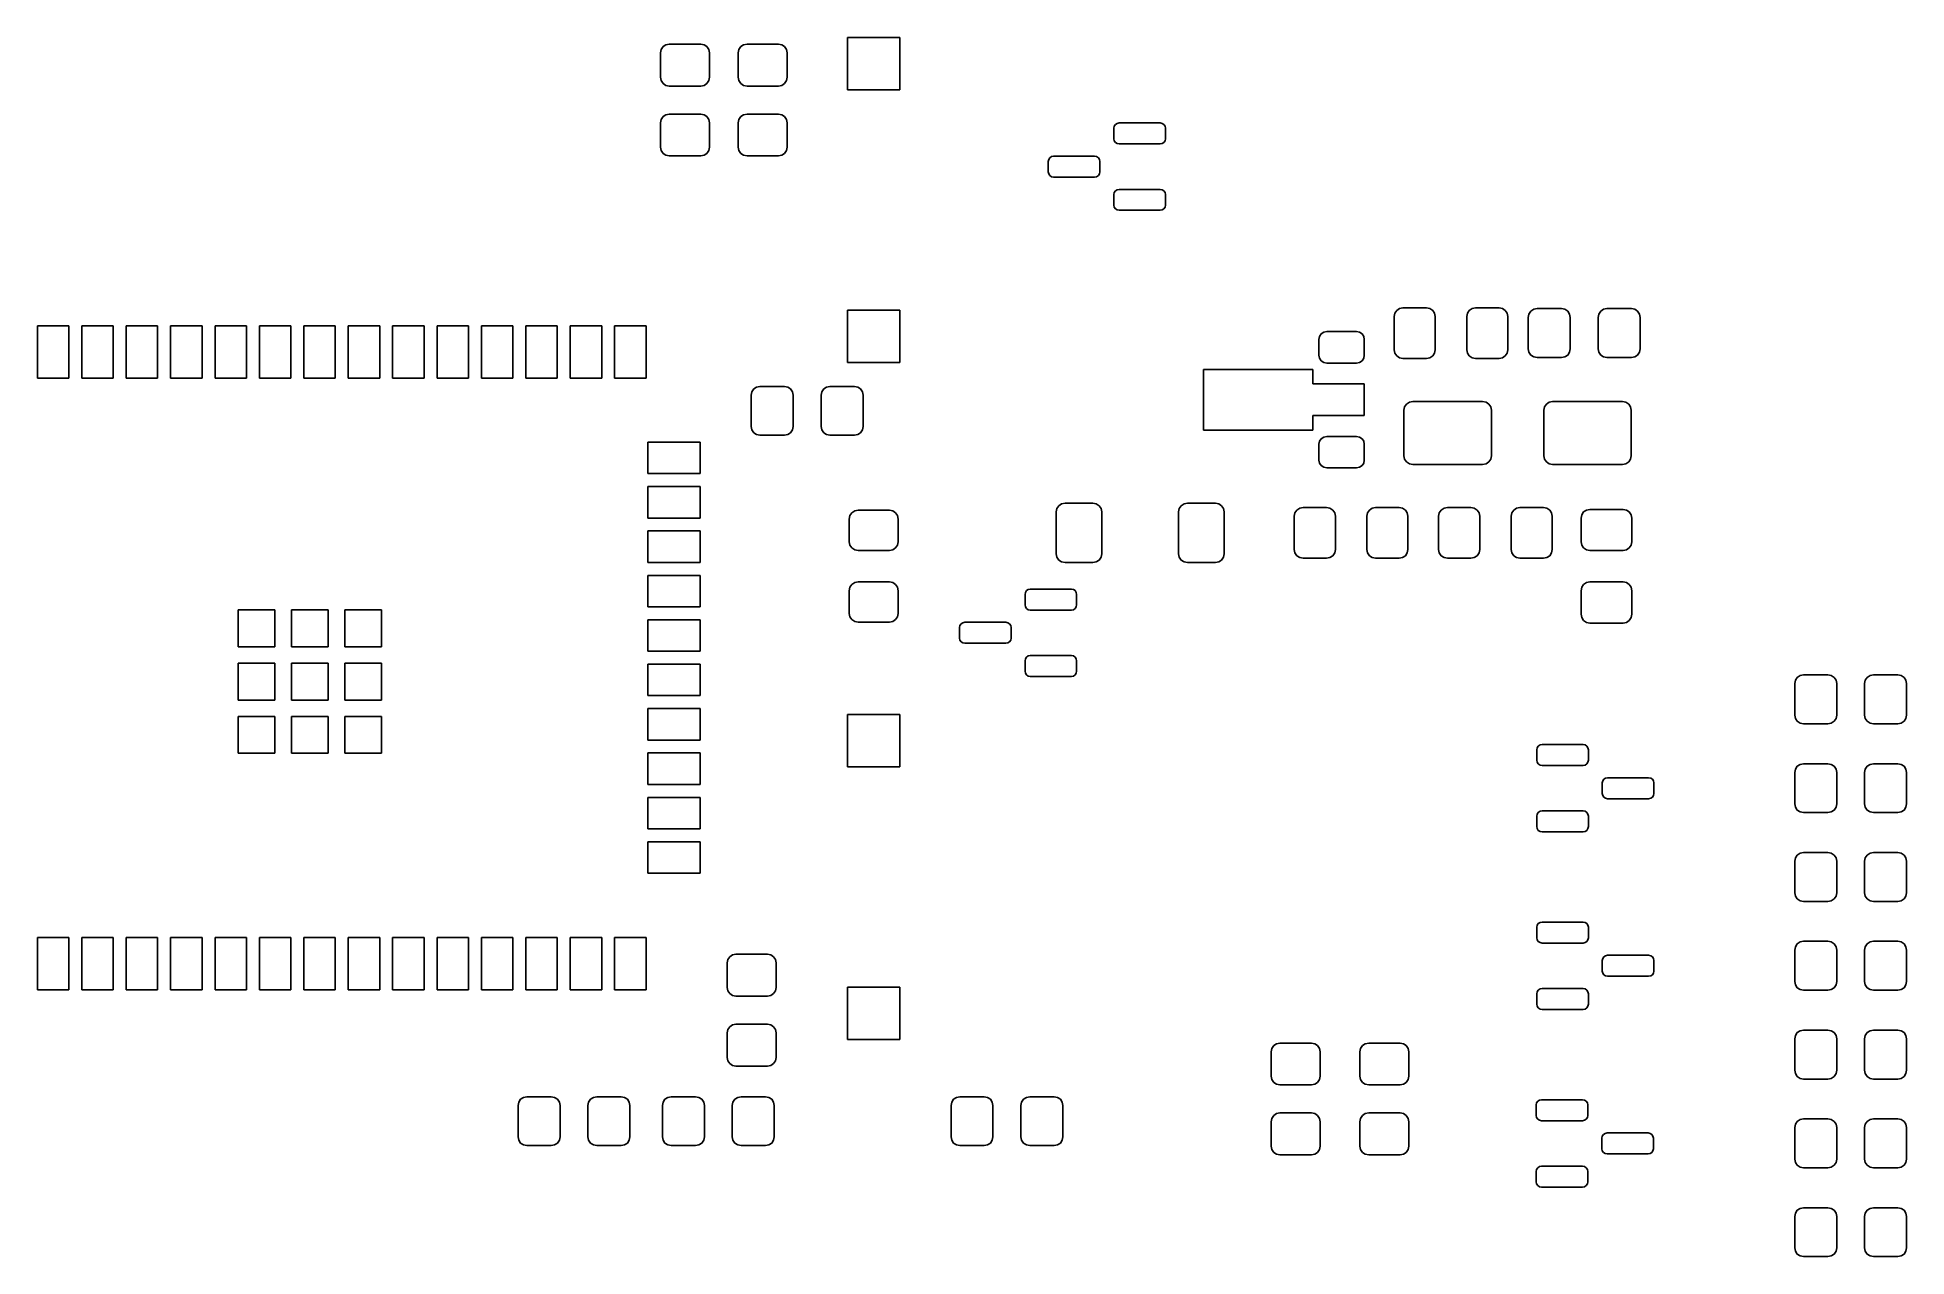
# Model space of a CAD drawing. Extents: x 152.9 to 206.4, y -75.9 to -41.1.
import ezdxf

# ---------------------------------------------------------------- set-up
doc = ezdxf.new("R2010")
doc.units = 0
doc.layers.add('BLACK', color=7, linetype='CONTINUOUS')

msp = doc.modelspace()

# ---------------------------------------------------------------- linework, layer by layer
at = {"layer": 'BLACK', "linetype": 'CONTINUOUS'}
for p, q in [((176.0975, -42.57), (176.0975, -41.07)), ((176.0975, -41.07), (177.5975, -41.07)), ((177.5975, -41.07), (177.5975, -42.57)), ((170.75, -41.5125), (170.76903, -41.416829)), ((170.75, -42.2125), (170.75, -41.5125)), ((170.76903, -41.416829), (170.823223, -41.335723)), ((170.823223, -41.335723), (170.904329, -41.28153)), ((170.904329, -41.28153), (171, -41.2625)), ((171, -41.2625), (171.9, -41.2625)), ((171.9, -41.2625), (171.995671, -41.28153)), ((171.995671, -41.28153), (172.076777, -41.335723)), ((172.076777, -41.335723), (172.13097, -41.416829)), ((172.13097, -41.416829), (172.15, -41.5125)), ((172.15, -41.5125), (172.15, -42.2125)), ((172.9725, -41.5125), (172.99153, -41.416829)), ((172.9725, -42.2125), (172.9725, -41.5125)), ((172.99153, -41.416829), (173.045723, -41.335723)), ((173.045723, -41.335723), (173.126829, -41.28153)), ((173.126829, -41.28153), (173.2225, -41.2625)), ((173.2225, -41.2625), (174.1225, -41.2625)), ((174.1225, -41.2625), (174.218171, -41.28153)), ((174.218171, -41.28153), (174.299277, -41.335723)), ((174.299277, -41.335723), (174.35347, -41.416829)), ((174.35347, -41.416829), (174.3725, -41.5125)), ((174.3725, -41.5125), (174.3725, -42.2125)), ((170.76903, -42.308171), (170.75, -42.2125)), ((172.15, -42.2125), (172.13097, -42.308171)), ((172.99153, -42.308171), (172.9725, -42.2125)), ((174.3725, -42.2125), (174.35347, -42.308171)), ((170.823223, -42.389277), (170.76903, -42.308171)), ((170.904329, -42.44347), (170.823223, -42.389277)), ((171, -42.4625), (170.904329, -42.44347)), ((171.9, -42.4625), (171, -42.4625)), ((171.995671, -42.44347), (171.9, -42.4625)), ((172.076777, -42.389277), (171.995671, -42.44347)), ((172.13097, -42.308171), (172.076777, -42.389277)), ((173.045723, -42.389277), (172.99153, -42.308171)), ((173.126829, -42.44347), (173.045723, -42.389277)), ((173.2225, -42.4625), (173.126829, -42.44347)), ((174.1225, -42.4625), (173.2225, -42.4625)), ((174.218171, -42.44347), (174.1225, -42.4625)), ((174.299277, -42.389277), (174.218171, -42.44347)), ((174.35347, -42.308171), (174.299277, -42.389277)), ((177.5975, -42.57), (176.0975, -42.57)), ((170.823223, -43.335723), (170.904329, -43.28153)), ((170.904329, -43.28153), (171, -43.2625)), ((171, -43.2625), (171.9, -43.2625)), ((171.9, -43.2625), (171.995671, -43.28153)), ((171.995671, -43.28153), (172.076777, -43.335723)), ((173.045723, -43.335723), (173.126829, -43.28153)), ((173.126829, -43.28153), (173.2225, -43.2625)), ((173.2225, -43.2625), (174.1225, -43.2625)), ((174.1225, -43.2625), (174.218171, -43.28153)), ((174.218171, -43.28153), (174.299277, -43.335723)), ((170.75, -43.5125), (170.76903, -43.416829)), ((170.75, -44.2125), (170.75, -43.5125)), ((170.76903, -43.416829), (170.823223, -43.335723)), ((172.076777, -43.335723), (172.13097, -43.416829)), ((172.13097, -43.416829), (172.15, -43.5125)), ((172.15, -43.5125), (172.15, -44.2125)), ((172.9725, -43.5125), (172.99153, -43.416829)), ((172.9725, -44.2125), (172.9725, -43.5125)), ((172.99153, -43.416829), (173.045723, -43.335723)), ((174.299277, -43.335723), (174.35347, -43.416829)), ((174.35347, -43.416829), (174.3725, -43.5125)), ((174.3725, -43.5125), (174.3725, -44.2125)), ((183.715, -43.6675), (183.726418, -43.610097)), ((183.715, -43.9675), (183.715, -43.6675)), ((183.726418, -43.610097), (183.758934, -43.561434)), ((183.758934, -43.561434), (183.807597, -43.528918)), ((183.807597, -43.528918), (183.865, -43.5175)), ((183.865, -43.5175), (185.04, -43.5175)), ((185.04, -43.5175), (185.097403, -43.528918)), ((185.097403, -43.528918), (185.146066, -43.561434)), ((185.146066, -43.561434), (185.178582, -43.610097)), ((185.178582, -43.610097), (185.19, -43.6675)), ((185.19, -43.6675), (185.19, -43.9675)), ((170.76903, -44.308171), (170.75, -44.2125)), ((170.823223, -44.389277), (170.76903, -44.308171)), ((172.13097, -44.308171), (172.076777, -44.389277)), ((172.15, -44.2125), (172.13097, -44.308171)), ((172.99153, -44.308171), (172.9725, -44.2125)), ((173.045723, -44.389277), (172.99153, -44.308171)), ((174.35347, -44.308171), (174.299277, -44.389277)), ((174.3725, -44.2125), (174.35347, -44.308171)), ((183.726418, -44.024903), (183.715, -43.9675)), ((183.758934, -44.073566), (183.726418, -44.024903)), ((183.807597, -44.106082), (183.758934, -44.073566)), ((183.865, -44.1175), (183.807597, -44.106082)), ((185.04, -44.1175), (183.865, -44.1175)), ((185.097403, -44.106082), (185.04, -44.1175)), ((185.146066, -44.073566), (185.097403, -44.106082)), ((185.178582, -44.024903), (185.146066, -44.073566)), ((185.19, -43.9675), (185.178582, -44.024903)), ((170.904329, -44.44347), (170.823223, -44.389277)), ((171, -44.4625), (170.904329, -44.44347)), ((171.9, -44.4625), (171, -44.4625)), ((171.995671, -44.44347), (171.9, -44.4625)), ((172.076777, -44.389277), (171.995671, -44.44347)), ((173.126829, -44.44347), (173.045723, -44.389277)), ((173.2225, -44.4625), (173.126829, -44.44347)), ((174.1225, -44.4625), (173.2225, -44.4625)), ((174.218171, -44.44347), (174.1225, -44.4625)), ((174.299277, -44.389277), (174.218171, -44.44347)), ((181.84, -44.6175), (181.851418, -44.560097)), ((181.84, -44.9175), (181.84, -44.6175)), ((181.851418, -44.560097), (181.883934, -44.511434)), ((181.883934, -44.511434), (181.932597, -44.478918)), ((181.932597, -44.478918), (181.99, -44.4675)), ((181.99, -44.4675), (183.165, -44.4675)), ((183.165, -44.4675), (183.222403, -44.478918)), ((183.222403, -44.478918), (183.271066, -44.511434)), ((183.271066, -44.511434), (183.303582, -44.560097)), ((183.303582, -44.560097), (183.315, -44.6175)), ((183.315, -44.6175), (183.315, -44.9175)), ((181.851418, -44.974903), (181.84, -44.9175)), ((181.883934, -45.023566), (181.851418, -44.974903)), ((181.932597, -45.056082), (181.883934, -45.023566)), ((181.99, -45.0675), (181.932597, -45.056082)), ((183.165, -45.0675), (181.99, -45.0675)), ((183.222403, -45.056082), (183.165, -45.0675)), ((183.271066, -45.023566), (183.222403, -45.056082)), ((183.303582, -44.974903), (183.271066, -45.023566)), ((183.315, -44.9175), (183.303582, -44.974903)), ((183.758934, -45.461434), (183.807597, -45.428918)), ((183.807597, -45.428918), (183.865, -45.4175)), ((183.865, -45.4175), (185.04, -45.4175)), ((185.04, -45.4175), (185.097403, -45.428918)), ((185.097403, -45.428918), (185.146066, -45.461434)), ((183.715, -45.5675), (183.726418, -45.510097)), ((183.715, -45.8675), (183.715, -45.5675)), ((183.726418, -45.924903), (183.715, -45.8675)), ((183.726418, -45.510097), (183.758934, -45.461434)), ((183.758934, -45.973566), (183.726418, -45.924903)), ((183.807597, -46.006082), (183.758934, -45.973566)), ((185.146066, -45.973566), (185.097403, -46.006082)), ((185.146066, -45.461434), (185.178582, -45.510097)), ((185.178582, -45.924903), (185.146066, -45.973566)), ((185.178582, -45.510097), (185.19, -45.5675)), ((185.19, -45.8675), (185.178582, -45.924903)), ((185.19, -45.5675), (185.19, -45.8675)), ((183.865, -46.0175), (183.807597, -46.006082)), ((185.04, -46.0175), (183.865, -46.0175)), ((185.097403, -46.006082), (185.04, -46.0175)), ((176.0975, -50.37), (176.0975, -48.87)), ((176.0975, -48.87), (177.5975, -48.87)), ((177.5975, -48.87), (177.5975, -50.37)), ((191.7325, -49.055), (191.75153, -48.959329)), ((191.7325, -50.005), (191.7325, -49.055)), ((191.75153, -48.959329), (191.805723, -48.878223)), ((191.805723, -48.878223), (191.886829, -48.82403)), ((191.886829, -48.82403), (191.9825, -48.805)), ((191.9825, -48.805), (192.6575, -48.805)), ((192.6575, -48.805), (192.753171, -48.82403)), ((192.753171, -48.82403), (192.834277, -48.878223)), ((192.834277, -48.878223), (192.88847, -48.959329)), ((192.88847, -48.959329), (192.9075, -49.055)), ((192.9075, -49.055), (192.9075, -50.005)), ((193.8075, -49.055), (193.82653, -48.959329)), ((193.8075, -50.005), (193.8075, -49.055)), ((193.82653, -48.959329), (193.880723, -48.878223)), ((193.880723, -48.878223), (193.961829, -48.82403)), ((193.961829, -48.82403), (194.0575, -48.805)), ((194.0575, -48.805), (194.7325, -48.805)), ((194.7325, -48.805), (194.828171, -48.82403)), ((194.828171, -48.82403), (194.909277, -48.878223)), ((194.909277, -48.878223), (194.96347, -48.959329)), ((194.96347, -48.959329), (194.9825, -49.055)), ((194.9825, -49.055), (194.9825, -50.005)), ((195.5675, -49.08), (195.58653, -48.984329)), ((195.5675, -49.98), (195.5675, -49.08)), ((195.58653, -48.984329), (195.640723, -48.903223)), ((195.640723, -48.903223), (195.721829, -48.84903)), ((195.721829, -48.84903), (195.8175, -48.83)), ((195.8175, -48.83), (196.5175, -48.83)), ((196.5175, -48.83), (196.613171, -48.84903)), ((196.613171, -48.84903), (196.694277, -48.903223)), ((196.694277, -48.903223), (196.74847, -48.984329)), ((196.74847, -48.984329), (196.7675, -49.08)), ((196.7675, -49.08), (196.7675, -49.98)), ((197.5675, -49.08), (197.58653, -48.984329)), ((197.5675, -49.98), (197.5675, -49.08)), ((197.58653, -48.984329), (197.640723, -48.903223)), ((197.640723, -48.903223), (197.721829, -48.84903)), ((197.721829, -48.84903), (197.8175, -48.83)), ((197.8175, -48.83), (198.5175, -48.83)), ((198.5175, -48.83), (198.613171, -48.84903)), ((198.613171, -48.84903), (198.694277, -48.903223)), ((198.694277, -48.903223), (198.74847, -48.984329)), ((198.74847, -48.984329), (198.7675, -49.08)), ((198.7675, -49.08), (198.7675, -49.98)), ((152.9275, -50.82), (152.9275, -49.32)), ((152.9275, -49.32), (153.8275, -49.32)), ((153.8275, -49.32), (153.8275, -50.82)), ((154.1975, -50.82), (154.1975, -49.32)), ((154.1975, -49.32), (155.0975, -49.32)), ((155.0975, -49.32), (155.0975, -50.82)), ((155.4675, -50.82), (155.4675, -49.32)), ((155.4675, -49.32), (156.3675, -49.32)), ((156.3675, -49.32), (156.3675, -50.82)), ((156.7375, -50.82), (156.7375, -49.32)), ((156.7375, -49.32), (157.6375, -49.32)), ((157.6375, -49.32), (157.6375, -50.82)), ((158.0075, -50.82), (158.0075, -49.32)), ((158.0075, -49.32), (158.9075, -49.32)), ((158.9075, -49.32), (158.9075, -50.82)), ((159.2775, -50.82), (159.2775, -49.32)), ((159.2775, -49.32), (160.1775, -49.32)), ((160.1775, -49.32), (160.1775, -50.82)), ((160.5475, -50.82), (160.5475, -49.32)), ((160.5475, -49.32), (161.4475, -49.32)), ((161.4475, -49.32), (161.4475, -50.82)), ((161.8175, -50.82), (161.8175, -49.32)), ((161.8175, -49.32), (162.7175, -49.32)), ((162.7175, -49.32), (162.7175, -50.82)), ((163.0875, -50.82), (163.0875, -49.32)), ((163.0875, -49.32), (163.9875, -49.32)), ((163.9875, -49.32), (163.9875, -50.82)), ((164.3575, -50.82), (164.3575, -49.32)), ((164.3575, -49.32), (165.2575, -49.32)), ((165.2575, -49.32), (165.2575, -50.82)), ((165.6275, -50.82), (165.6275, -49.32)), ((165.6275, -49.32), (166.5275, -49.32)), ((166.5275, -49.32), (166.5275, -50.82)), ((166.8975, -50.82), (166.8975, -49.32)), ((166.8975, -49.32), (167.7975, -49.32)), ((167.7975, -49.32), (167.7975, -50.82)), ((168.1675, -50.82), (168.1675, -49.32)), ((168.1675, -49.32), (169.0675, -49.32)), ((169.0675, -49.32), (169.0675, -50.82)), ((169.4375, -50.82), (169.4375, -49.32)), ((169.4375, -49.32), (170.3375, -49.32)), ((170.3375, -49.32), (170.3375, -50.82)), ((189.5775, -49.71), (189.594627, -49.623896)), ((189.5775, -50.16), (189.5775, -49.71)), ((189.594627, -49.623896), (189.643401, -49.550901)), ((189.643401, -49.550901), (189.716396, -49.502127)), ((189.716396, -49.502127), (189.8025, -49.485)), ((189.8025, -49.485), (190.6525, -49.485)), ((190.6525, -49.485), (190.738604, -49.502127)), ((190.738604, -49.502127), (190.811599, -49.550901)), ((190.811599, -49.550901), (190.860373, -49.623896)), ((190.860373, -49.623896), (190.8775, -49.71)), ((190.8775, -49.71), (190.8775, -50.16)), ((189.594627, -50.246104), (189.5775, -50.16)), ((189.643401, -50.319099), (189.594627, -50.246104)), ((190.860373, -50.246104), (190.811599, -50.319099)), ((190.8775, -50.16), (190.860373, -50.246104)), ((191.75153, -50.100671), (191.7325, -50.005)), ((191.805723, -50.181777), (191.75153, -50.100671)), ((191.886829, -50.23597), (191.805723, -50.181777)), ((191.9825, -50.255), (191.886829, -50.23597)), ((192.753171, -50.23597), (192.6575, -50.255)), ((192.834277, -50.181777), (192.753171, -50.23597)), ((192.88847, -50.100671), (192.834277, -50.181777)), ((192.9075, -50.005), (192.88847, -50.100671)), ((193.82653, -50.100671), (193.8075, -50.005)), ((193.880723, -50.181777), (193.82653, -50.100671)), ((193.961829, -50.23597), (193.880723, -50.181777)), ((194.0575, -50.255), (193.961829, -50.23597)), ((194.828171, -50.23597), (194.7325, -50.255)), ((194.909277, -50.181777), (194.828171, -50.23597)), ((194.96347, -50.100671), (194.909277, -50.181777)), ((194.9825, -50.005), (194.96347, -50.100671)), ((195.58653, -50.075671), (195.5675, -49.98)), ((195.640723, -50.156777), (195.58653, -50.075671)), ((195.721829, -50.21097), (195.640723, -50.156777)), ((195.8175, -50.23), (195.721829, -50.21097)), ((196.5175, -50.23), (195.8175, -50.23)), ((196.613171, -50.21097), (196.5175, -50.23)), ((196.694277, -50.156777), (196.613171, -50.21097)), ((196.74847, -50.075671), (196.694277, -50.156777)), ((196.7675, -49.98), (196.74847, -50.075671)), ((197.58653, -50.075671), (197.5675, -49.98)), ((197.640723, -50.156777), (197.58653, -50.075671)), ((197.721829, -50.21097), (197.640723, -50.156777)), ((197.8175, -50.23), (197.721829, -50.21097)), ((198.5175, -50.23), (197.8175, -50.23)), ((198.613171, -50.21097), (198.5175, -50.23)), ((198.694277, -50.156777), (198.613171, -50.21097)), ((198.74847, -50.075671), (198.694277, -50.156777)), ((198.7675, -49.98), (198.74847, -50.075671)), ((177.5975, -50.37), (176.0975, -50.37)), ((186.2775, -52.3015), (186.2775, -50.5685)), ((186.2775, -50.5685), (189.4025, -50.5685)), ((189.4025, -50.5685), (189.4025, -50.985)), ((189.716396, -50.367873), (189.643401, -50.319099)), ((189.8025, -50.385), (189.716396, -50.367873)), ((190.6525, -50.385), (189.8025, -50.385)), ((190.738604, -50.367873), (190.6525, -50.385)), ((190.811599, -50.319099), (190.738604, -50.367873)), ((192.6575, -50.255), (191.9825, -50.255)), ((194.7325, -50.255), (194.0575, -50.255)), ((153.8275, -50.82), (152.9275, -50.82)), ((155.0975, -50.82), (154.1975, -50.82)), ((156.3675, -50.82), (155.4675, -50.82)), ((157.6375, -50.82), (156.7375, -50.82)), ((158.9075, -50.82), (158.0075, -50.82)), ((160.1775, -50.82), (159.2775, -50.82)), ((161.4475, -50.82), (160.5475, -50.82)), ((162.7175, -50.82), (161.8175, -50.82)), ((163.9875, -50.82), (163.0875, -50.82)), ((165.2575, -50.82), (164.3575, -50.82)), ((166.5275, -50.82), (165.6275, -50.82)), ((167.7975, -50.82), (166.8975, -50.82)), ((169.0675, -50.82), (168.1675, -50.82)), ((170.3375, -50.82), (169.4375, -50.82)), ((173.3425, -51.3025), (173.36153, -51.206829)), ((173.3425, -52.2025), (173.3425, -51.3025)), ((173.36153, -51.206829), (173.415723, -51.125723)), ((173.415723, -51.125723), (173.496829, -51.07153)), ((173.496829, -51.07153), (173.5925, -51.0525)), ((173.5925, -51.0525), (174.2925, -51.0525)), ((174.2925, -51.0525), (174.388171, -51.07153)), ((174.388171, -51.07153), (174.469277, -51.125723)), ((174.469277, -51.125723), (174.52347, -51.206829)), ((174.52347, -51.206829), (174.5425, -51.3025)), ((174.5425, -51.3025), (174.5425, -52.2025)), ((175.3425, -51.3025), (175.36153, -51.206829)), ((175.3425, -52.2025), (175.3425, -51.3025)), ((175.36153, -51.206829), (175.415723, -51.125723)), ((175.415723, -51.125723), (175.496829, -51.07153)), ((175.496829, -51.07153), (175.5925, -51.0525)), ((175.5925, -51.0525), (176.2925, -51.0525)), ((176.2925, -51.0525), (176.388171, -51.07153)), ((176.388171, -51.07153), (176.469277, -51.125723)), ((176.469277, -51.125723), (176.52347, -51.206829)), ((176.52347, -51.206829), (176.5425, -51.3025)), ((176.5425, -51.3025), (176.5425, -52.2025)), ((189.4025, -50.985), (190.8775, -50.985)), ((190.8775, -50.985), (190.8775, -51.885)), ((192.0125, -51.7375), (192.03153, -51.641829)), ((192.0125, -53.0375), (192.0125, -51.7375)), ((192.03153, -51.641829), (192.085723, -51.560723)), ((192.085723, -51.560723), (192.166829, -51.50653)), ((192.166829, -51.50653), (192.2625, -51.4875)), ((192.2625, -51.4875), (194.2625, -51.4875)), ((194.2625, -51.4875), (194.358171, -51.50653)), ((194.358171, -51.50653), (194.439277, -51.560723)), ((194.439277, -51.560723), (194.49347, -51.641829)), ((194.49347, -51.641829), (194.5125, -51.7375)), ((194.5125, -51.7375), (194.5125, -53.0375)), ((196.0125, -51.7375), (196.03153, -51.641829)), ((196.0125, -53.0375), (196.0125, -51.7375)), ((196.03153, -51.641829), (196.085723, -51.560723)), ((196.085723, -51.560723), (196.166829, -51.50653)), ((196.166829, -51.50653), (196.2625, -51.4875)), ((196.2625, -51.4875), (198.2625, -51.4875)), ((198.2625, -51.4875), (198.358171, -51.50653)), ((198.358171, -51.50653), (198.439277, -51.560723)), ((198.439277, -51.560723), (198.49347, -51.641829)), ((198.49347, -51.641829), (198.5125, -51.7375)), ((198.5125, -51.7375), (198.5125, -53.0375)), ((173.36153, -52.298171), (173.3425, -52.2025)), ((173.415723, -52.379277), (173.36153, -52.298171)), ((173.496829, -52.43347), (173.415723, -52.379277)), ((174.469277, -52.379277), (174.388171, -52.43347)), ((174.52347, -52.298171), (174.469277, -52.379277)), ((174.5425, -52.2025), (174.52347, -52.298171)), ((175.36153, -52.298171), (175.3425, -52.2025)), ((175.415723, -52.379277), (175.36153, -52.298171)), ((175.496829, -52.43347), (175.415723, -52.379277)), ((176.469277, -52.379277), (176.388171, -52.43347)), ((176.52347, -52.298171), (176.469277, -52.379277)), ((176.5425, -52.2025), (176.52347, -52.298171)), ((189.4025, -52.3015), (186.2775, -52.3015)), ((190.8775, -51.885), (189.4025, -51.885)), ((189.4025, -51.885), (189.4025, -52.3015)), ((170.3875, -53.55), (170.3875, -52.65)), ((170.3875, -52.65), (171.8875, -52.65)), ((171.8875, -52.65), (171.8875, -53.55)), ((173.5925, -52.4525), (173.496829, -52.43347)), ((174.2925, -52.4525), (173.5925, -52.4525)), ((174.388171, -52.43347), (174.2925, -52.4525)), ((175.5925, -52.4525), (175.496829, -52.43347)), ((176.2925, -52.4525), (175.5925, -52.4525)), ((176.388171, -52.43347), (176.2925, -52.4525)), ((189.5775, -52.71), (189.594627, -52.623896)), ((189.5775, -53.16), (189.5775, -52.71)), ((189.594627, -52.623896), (189.643401, -52.550901)), ((189.643401, -52.550901), (189.716396, -52.502127)), ((189.716396, -52.502127), (189.8025, -52.485)), ((189.8025, -52.485), (190.6525, -52.485)), ((190.6525, -52.485), (190.738604, -52.502127)), ((190.738604, -52.502127), (190.811599, -52.550901)), ((190.811599, -52.550901), (190.860373, -52.623896)), ((190.860373, -52.623896), (190.8775, -52.71)), ((190.8775, -52.71), (190.8775, -53.16)), ((189.594627, -53.246104), (189.5775, -53.16)), ((189.643401, -53.319099), (189.594627, -53.246104)), ((189.716396, -53.367873), (189.643401, -53.319099)), ((189.8025, -53.385), (189.716396, -53.367873)), ((190.6525, -53.385), (189.8025, -53.385)), ((190.738604, -53.367873), (190.6525, -53.385)), ((190.811599, -53.319099), (190.738604, -53.367873)), ((190.860373, -53.246104), (190.811599, -53.319099)), ((190.8775, -53.16), (190.860373, -53.246104)), ((192.03153, -53.133171), (192.0125, -53.0375)), ((192.085723, -53.214277), (192.03153, -53.133171)), ((192.166829, -53.26847), (192.085723, -53.214277)), ((192.2625, -53.2875), (192.166829, -53.26847)), ((194.2625, -53.2875), (192.2625, -53.2875)), ((194.358171, -53.26847), (194.2625, -53.2875)), ((194.439277, -53.214277), (194.358171, -53.26847)), ((194.49347, -53.133171), (194.439277, -53.214277)), ((194.5125, -53.0375), (194.49347, -53.133171)), ((196.03153, -53.133171), (196.0125, -53.0375)), ((196.085723, -53.214277), (196.03153, -53.133171)), ((196.166829, -53.26847), (196.085723, -53.214277)), ((196.2625, -53.2875), (196.166829, -53.26847)), ((198.2625, -53.2875), (196.2625, -53.2875)), ((198.358171, -53.26847), (198.2625, -53.2875)), ((198.439277, -53.214277), (198.358171, -53.26847)), ((198.49347, -53.133171), (198.439277, -53.214277)), ((198.5125, -53.0375), (198.49347, -53.133171)), ((171.8875, -53.55), (170.3875, -53.55)), ((170.3875, -54.82), (170.3875, -53.92)), ((170.3875, -53.92), (171.8875, -53.92)), ((171.8875, -53.92), (171.8875, -54.82)), ((182.08653, -54.549329), (182.140723, -54.468223)), ((182.140723, -54.468223), (182.221829, -54.41403)), ((182.221829, -54.41403), (182.3175, -54.395)), ((182.3175, -54.395), (183.1175, -54.395)), ((183.1175, -54.395), (183.213171, -54.41403)), ((183.213171, -54.41403), (183.294277, -54.468223)), ((183.294277, -54.468223), (183.34847, -54.549329)), ((185.58653, -54.549329), (185.640723, -54.468223)), ((185.640723, -54.468223), (185.721829, -54.41403)), ((185.721829, -54.41403), (185.8175, -54.395)), ((185.8175, -54.395), (186.6175, -54.395)), ((186.6175, -54.395), (186.713171, -54.41403)), ((186.713171, -54.41403), (186.794277, -54.468223)), ((186.794277, -54.468223), (186.84847, -54.549329)), ((189.029329, -54.53903), (189.125, -54.52)), ((189.125, -54.52), (189.8, -54.52)), ((189.8, -54.52), (189.895671, -54.53903)), ((191.104329, -54.53903), (191.2, -54.52)), ((191.2, -54.52), (191.875, -54.52)), ((191.875, -54.52), (191.970671, -54.53903)), ((193.156829, -54.53903), (193.2525, -54.52)), ((193.2525, -54.52), (193.9275, -54.52)), ((193.9275, -54.52), (194.023171, -54.53903)), ((195.231829, -54.53903), (195.3275, -54.52)), ((195.3275, -54.52), (196.0025, -54.52)), ((196.0025, -54.52), (196.098171, -54.53903)), ((171.8875, -54.82), (170.3875, -54.82)), ((176.1475, -54.8475), (176.16653, -54.751829)), ((176.1475, -55.4975), (176.1475, -54.8475)), ((176.16653, -54.751829), (176.220723, -54.670723)), ((176.220723, -54.670723), (176.301829, -54.61653)), ((176.301829, -54.61653), (176.3975, -54.5975)), ((176.3975, -54.5975), (177.2975, -54.5975)), ((177.2975, -54.5975), (177.393171, -54.61653)), ((177.393171, -54.61653), (177.474277, -54.670723)), ((177.474277, -54.670723), (177.52847, -54.751829)), ((177.52847, -54.751829), (177.5475, -54.8475)), ((177.5475, -54.8475), (177.5475, -55.4975)), ((182.0675, -54.645), (182.08653, -54.549329)), ((182.0675, -55.845), (182.0675, -54.645)), ((183.34847, -54.549329), (183.3675, -54.645)), ((183.3675, -54.645), (183.3675, -55.845)), ((185.5675, -54.645), (185.58653, -54.549329)), ((185.5675, -55.845), (185.5675, -54.645)), ((186.84847, -54.549329), (186.8675, -54.645)), ((186.8675, -54.645), (186.8675, -55.845)), ((188.875, -54.77), (188.89403, -54.674329)), ((188.875, -55.72), (188.875, -54.77)), ((188.89403, -54.674329), (188.948223, -54.593223)), ((188.948223, -54.593223), (189.029329, -54.53903)), ((189.895671, -54.53903), (189.976777, -54.593223)), ((189.976777, -54.593223), (190.03097, -54.674329)), ((190.03097, -54.674329), (190.05, -54.77)), ((190.05, -54.77), (190.05, -55.72)), ((190.95, -54.77), (190.96903, -54.674329)), ((190.95, -55.72), (190.95, -54.77)), ((190.96903, -54.674329), (191.023223, -54.593223)), ((191.023223, -54.593223), (191.104329, -54.53903)), ((191.970671, -54.53903), (192.051777, -54.593223)), ((192.051777, -54.593223), (192.10597, -54.674329)), ((192.10597, -54.674329), (192.125, -54.77)), ((192.125, -54.77), (192.125, -55.72)), ((193.0025, -54.77), (193.02153, -54.674329)), ((193.0025, -55.72), (193.0025, -54.77)), ((193.02153, -54.674329), (193.075723, -54.593223)), ((193.075723, -54.593223), (193.156829, -54.53903)), ((194.023171, -54.53903), (194.104277, -54.593223)), ((194.104277, -54.593223), (194.15847, -54.674329)), ((194.15847, -54.674329), (194.1775, -54.77)), ((194.1775, -54.77), (194.1775, -55.72)), ((195.0775, -54.77), (195.09653, -54.674329)), ((195.0775, -55.72), (195.0775, -54.77)), ((195.09653, -54.674329), (195.150723, -54.593223)), ((195.150723, -54.593223), (195.231829, -54.53903)), ((196.098171, -54.53903), (196.179277, -54.593223)), ((196.179277, -54.593223), (196.23347, -54.674329)), ((196.23347, -54.674329), (196.2525, -54.77)), ((196.2525, -54.77), (196.2525, -55.72)), ((197.0775, -54.8225), (197.09653, -54.726829)), ((197.0775, -55.4975), (197.0775, -54.8225)), ((197.09653, -54.726829), (197.150723, -54.645723)), ((197.150723, -54.645723), (197.231829, -54.59153)), ((197.231829, -54.59153), (197.3275, -54.5725)), ((197.3275, -54.5725), (198.2775, -54.5725)), ((198.2775, -54.5725), (198.373171, -54.59153)), ((198.373171, -54.59153), (198.454277, -54.645723)), ((198.454277, -54.645723), (198.50847, -54.726829)), ((198.50847, -54.726829), (198.5275, -54.8225)), ((198.5275, -54.8225), (198.5275, -55.4975)), ((170.3875, -56.09), (170.3875, -55.19)), ((170.3875, -55.19), (171.8875, -55.19)), ((171.8875, -55.19), (171.8875, -56.09)), ((176.16653, -55.593171), (176.1475, -55.4975)), ((176.220723, -55.674277), (176.16653, -55.593171)), ((177.52847, -55.593171), (177.474277, -55.674277)), ((177.5475, -55.4975), (177.52847, -55.593171)), ((197.09653, -55.593171), (197.0775, -55.4975)), ((197.150723, -55.674277), (197.09653, -55.593171)), ((198.50847, -55.593171), (198.454277, -55.674277)), ((198.5275, -55.4975), (198.50847, -55.593171)), ((171.8875, -56.09), (170.3875, -56.09)), ((176.301829, -55.72847), (176.220723, -55.674277)), ((176.3975, -55.7475), (176.301829, -55.72847)), ((177.2975, -55.7475), (176.3975, -55.7475)), ((177.393171, -55.72847), (177.2975, -55.7475)), ((177.474277, -55.674277), (177.393171, -55.72847)), ((182.08653, -55.940671), (182.0675, -55.845)), ((182.140723, -56.021777), (182.08653, -55.940671)), ((182.221829, -56.07597), (182.140723, -56.021777)), ((182.3175, -56.095), (182.221829, -56.07597)), ((183.1175, -56.095), (182.3175, -56.095)), ((183.213171, -56.07597), (183.1175, -56.095)), ((183.294277, -56.021777), (183.213171, -56.07597)), ((183.34847, -55.940671), (183.294277, -56.021777)), ((183.3675, -55.845), (183.34847, -55.940671)), ((185.58653, -55.940671), (185.5675, -55.845)), ((185.640723, -56.021777), (185.58653, -55.940671)), ((185.721829, -56.07597), (185.640723, -56.021777)), ((185.8175, -56.095), (185.721829, -56.07597)), ((186.6175, -56.095), (185.8175, -56.095)), ((186.713171, -56.07597), (186.6175, -56.095)), ((186.794277, -56.021777), (186.713171, -56.07597)), ((186.84847, -55.940671), (186.794277, -56.021777)), ((186.8675, -55.845), (186.84847, -55.940671)), ((188.89403, -55.815671), (188.875, -55.72)), ((188.948223, -55.896777), (188.89403, -55.815671)), ((189.029329, -55.95097), (188.948223, -55.896777)), ((189.125, -55.97), (189.029329, -55.95097)), ((189.8, -55.97), (189.125, -55.97)), ((189.895671, -55.95097), (189.8, -55.97)), ((189.976777, -55.896777), (189.895671, -55.95097)), ((190.03097, -55.815671), (189.976777, -55.896777)), ((190.05, -55.72), (190.03097, -55.815671)), ((190.96903, -55.815671), (190.95, -55.72)), ((191.023223, -55.896777), (190.96903, -55.815671)), ((191.104329, -55.95097), (191.023223, -55.896777)), ((191.2, -55.97), (191.104329, -55.95097)), ((191.875, -55.97), (191.2, -55.97)), ((191.970671, -55.95097), (191.875, -55.97)), ((192.051777, -55.896777), (191.970671, -55.95097)), ((192.10597, -55.815671), (192.051777, -55.896777)), ((192.125, -55.72), (192.10597, -55.815671)), ((193.02153, -55.815671), (193.0025, -55.72)), ((193.075723, -55.896777), (193.02153, -55.815671)), ((193.156829, -55.95097), (193.075723, -55.896777)), ((193.2525, -55.97), (193.156829, -55.95097)), ((193.9275, -55.97), (193.2525, -55.97)), ((194.023171, -55.95097), (193.9275, -55.97)), ((194.104277, -55.896777), (194.023171, -55.95097)), ((194.15847, -55.815671), (194.104277, -55.896777)), ((194.1775, -55.72), (194.15847, -55.815671)), ((195.09653, -55.815671), (195.0775, -55.72)), ((195.150723, -55.896777), (195.09653, -55.815671)), ((195.231829, -55.95097), (195.150723, -55.896777)), ((195.3275, -55.97), (195.231829, -55.95097)), ((196.0025, -55.97), (195.3275, -55.97)), ((196.098171, -55.95097), (196.0025, -55.97)), ((196.179277, -55.896777), (196.098171, -55.95097)), ((196.23347, -55.815671), (196.179277, -55.896777)), ((196.2525, -55.72), (196.23347, -55.815671)), ((197.231829, -55.72847), (197.150723, -55.674277)), ((197.3275, -55.7475), (197.231829, -55.72847)), ((198.2775, -55.7475), (197.3275, -55.7475)), ((198.373171, -55.72847), (198.2775, -55.7475)), ((198.454277, -55.674277), (198.373171, -55.72847)), ((170.3875, -57.36), (170.3875, -56.46)), ((170.3875, -56.46), (171.8875, -56.46)), ((171.8875, -56.46), (171.8875, -57.36)), ((176.220723, -56.720723), (176.301829, -56.66653)), ((176.301829, -56.66653), (176.3975, -56.6475)), ((176.3975, -56.6475), (177.2975, -56.6475)), ((177.2975, -56.6475), (177.393171, -56.66653)), ((177.393171, -56.66653), (177.474277, -56.720723)), ((197.150723, -56.720723), (197.231829, -56.66653)), ((197.231829, -56.66653), (197.3275, -56.6475)), ((197.3275, -56.6475), (198.2775, -56.6475)), ((198.2775, -56.6475), (198.373171, -56.66653)), ((198.373171, -56.66653), (198.454277, -56.720723)), ((176.1475, -56.8975), (176.16653, -56.801829)), ((176.1475, -57.5475), (176.1475, -56.8975)), ((176.16653, -56.801829), (176.220723, -56.720723)), ((177.474277, -56.720723), (177.52847, -56.801829)), ((177.52847, -56.801829), (177.5475, -56.8975)), ((177.5475, -56.8975), (177.5475, -57.5475)), ((181.175, -57.0025), (181.186418, -56.945097)), ((181.175, -57.3025), (181.175, -57.0025)), ((181.186418, -56.945097), (181.218934, -56.896434)), ((181.218934, -56.896434), (181.267597, -56.863918)), ((181.267597, -56.863918), (181.325, -56.8525)), ((181.325, -56.8525), (182.5, -56.8525)), ((182.5, -56.8525), (182.557403, -56.863918)), ((182.557403, -56.863918), (182.606066, -56.896434)), ((182.606066, -56.896434), (182.638582, -56.945097)), ((182.638582, -56.945097), (182.65, -57.0025)), ((182.65, -57.0025), (182.65, -57.3025)), ((197.0775, -56.8975), (197.09653, -56.801829)), ((197.0775, -57.5725), (197.0775, -56.8975)), ((197.09653, -56.801829), (197.150723, -56.720723)), ((198.454277, -56.720723), (198.50847, -56.801829)), ((198.50847, -56.801829), (198.5275, -56.8975)), ((198.5275, -56.8975), (198.5275, -57.5725)), ((158.6675, -58.5), (158.6675, -57.45)), ((158.6675, -57.45), (159.7175, -57.45)), ((159.7175, -57.45), (159.7175, -58.5)), ((160.1925, -58.5), (160.1925, -57.45)), ((160.1925, -57.45), (161.2425, -57.45)), ((161.2425, -57.45), (161.2425, -58.5)), ((161.7175, -58.5), (161.7175, -57.45)), ((161.7175, -57.45), (162.7675, -57.45)), ((162.7675, -57.45), (162.7675, -58.5)), ((171.8875, -57.36), (170.3875, -57.36)), ((170.3875, -58.63), (170.3875, -57.73)), ((170.3875, -57.73), (171.8875, -57.73)), ((171.8875, -57.73), (171.8875, -58.63)), ((176.16653, -57.643171), (176.1475, -57.5475)), ((176.220723, -57.724277), (176.16653, -57.643171)), ((176.301829, -57.77847), (176.220723, -57.724277)), ((177.474277, -57.724277), (177.393171, -57.77847)), ((177.52847, -57.643171), (177.474277, -57.724277)), ((177.5475, -57.5475), (177.52847, -57.643171)), ((181.186418, -57.359903), (181.175, -57.3025)), ((181.218934, -57.408566), (181.186418, -57.359903)), ((181.267597, -57.441082), (181.218934, -57.408566)), ((181.325, -57.4525), (181.267597, -57.441082)), ((182.5, -57.4525), (181.325, -57.4525)), ((182.557403, -57.441082), (182.5, -57.4525)), ((182.606066, -57.408566), (182.557403, -57.441082)), ((182.638582, -57.359903), (182.606066, -57.408566)), ((182.65, -57.3025), (182.638582, -57.359903)), ((197.09653, -57.668171), (197.0775, -57.5725)), ((197.150723, -57.749277), (197.09653, -57.668171)), ((198.50847, -57.668171), (198.454277, -57.749277)), ((198.5275, -57.5725), (198.50847, -57.668171)), ((176.3975, -57.7975), (176.301829, -57.77847)), ((177.2975, -57.7975), (176.3975, -57.7975)), ((177.393171, -57.77847), (177.2975, -57.7975)), ((179.3, -57.9525), (179.311418, -57.895097)), ((179.3, -58.2525), (179.3, -57.9525)), ((179.311418, -58.309903), (179.3, -58.2525)), ((179.311418, -57.895097), (179.343934, -57.846434)), ((179.343934, -57.846434), (179.392597, -57.813918)), ((179.392597, -57.813918), (179.45, -57.8025)), ((179.45, -57.8025), (180.625, -57.8025)), ((180.625, -57.8025), (180.682403, -57.813918)), ((180.682403, -57.813918), (180.731066, -57.846434)), ((180.731066, -57.846434), (180.763582, -57.895097)), ((180.763582, -57.895097), (180.775, -57.9525)), ((180.775, -58.2525), (180.763582, -58.309903)), ((180.775, -57.9525), (180.775, -58.2525)), ((197.231829, -57.80347), (197.150723, -57.749277)), ((197.3275, -57.8225), (197.231829, -57.80347)), ((198.2775, -57.8225), (197.3275, -57.8225)), ((198.373171, -57.80347), (198.2775, -57.8225)), ((198.454277, -57.749277), (198.373171, -57.80347)), ((159.7175, -58.5), (158.6675, -58.5)), ((161.2425, -58.5), (160.1925, -58.5)), ((162.7675, -58.5), (161.7175, -58.5)), ((171.8875, -58.63), (170.3875, -58.63)), ((179.343934, -58.358566), (179.311418, -58.309903)), ((179.392597, -58.391082), (179.343934, -58.358566)), ((179.45, -58.4025), (179.392597, -58.391082)), ((180.625, -58.4025), (179.45, -58.4025)), ((180.682403, -58.391082), (180.625, -58.4025)), ((180.731066, -58.358566), (180.682403, -58.391082)), ((180.763582, -58.309903), (180.731066, -58.358566)), ((181.186418, -58.845097), (181.218934, -58.796434)), ((181.218934, -58.796434), (181.267597, -58.763918)), ((181.267597, -58.763918), (181.325, -58.7525)), ((181.325, -58.7525), (182.5, -58.7525)), ((182.5, -58.7525), (182.557403, -58.763918)), ((182.557403, -58.763918), (182.606066, -58.796434)), ((182.606066, -58.796434), (182.638582, -58.845097)), ((158.6675, -60.025), (158.6675, -58.975)), ((158.6675, -58.975), (159.7175, -58.975)), ((159.7175, -58.975), (159.7175, -60.025)), ((160.1925, -60.025), (160.1925, -58.975)), ((160.1925, -58.975), (161.2425, -58.975)), ((161.2425, -58.975), (161.2425, -60.025)), ((161.7175, -60.025), (161.7175, -58.975)), ((161.7175, -58.975), (162.7675, -58.975)), ((162.7675, -58.975), (162.7675, -60.025)), ((170.3875, -59.9), (170.3875, -59)), ((170.3875, -59), (171.8875, -59)), ((171.8875, -59), (171.8875, -59.9)), ((181.175, -58.9025), (181.186418, -58.845097)), ((181.175, -59.2025), (181.175, -58.9025)), ((181.186418, -59.259903), (181.175, -59.2025)), ((181.218934, -59.308566), (181.186418, -59.259903)), ((181.267597, -59.341082), (181.218934, -59.308566)), ((182.606066, -59.308566), (182.557403, -59.341082)), ((182.638582, -59.259903), (182.606066, -59.308566)), ((182.638582, -58.845097), (182.65, -58.9025)), ((182.65, -59.2025), (182.638582, -59.259903)), ((182.65, -58.9025), (182.65, -59.2025)), ((203.260723, -59.380723), (203.341829, -59.32653)), ((203.341829, -59.32653), (203.4375, -59.3075)), ((203.4375, -59.3075), (204.1375, -59.3075)), ((204.1375, -59.3075), (204.233171, -59.32653)), ((204.233171, -59.32653), (204.314277, -59.380723)), ((205.260723, -59.380723), (205.341829, -59.32653)), ((205.341829, -59.32653), (205.4375, -59.3075)), ((205.4375, -59.3075), (206.1375, -59.3075)), ((206.1375, -59.3075), (206.233171, -59.32653)), ((206.233171, -59.32653), (206.314277, -59.380723)), ((181.325, -59.3525), (181.267597, -59.341082)), ((182.5, -59.3525), (181.325, -59.3525)), ((182.557403, -59.341082), (182.5, -59.3525)), ((203.1875, -59.5575), (203.20653, -59.461829)), ((203.1875, -60.4575), (203.1875, -59.5575)), ((203.20653, -59.461829), (203.260723, -59.380723)), ((204.314277, -59.380723), (204.36847, -59.461829)), ((204.36847, -59.461829), (204.3875, -59.5575)), ((204.3875, -59.5575), (204.3875, -60.4575)), ((205.1875, -59.5575), (205.20653, -59.461829)), ((205.1875, -60.4575), (205.1875, -59.5575)), ((205.20653, -59.461829), (205.260723, -59.380723)), ((206.314277, -59.380723), (206.36847, -59.461829)), ((206.36847, -59.461829), (206.3875, -59.5575)), ((206.3875, -59.5575), (206.3875, -60.4575)), ((159.7175, -60.025), (158.6675, -60.025)), ((161.2425, -60.025), (160.1925, -60.025)), ((162.7675, -60.025), (161.7175, -60.025)), ((171.8875, -59.9), (170.3875, -59.9)), ((170.3875, -61.17), (170.3875, -60.27)), ((170.3875, -60.27), (171.8875, -60.27)), ((171.8875, -60.27), (171.8875, -61.17)), ((158.6675, -61.55), (158.6675, -60.5)), ((158.6675, -60.5), (159.7175, -60.5)), ((159.7175, -60.5), (159.7175, -61.55)), ((160.1925, -61.55), (160.1925, -60.5)), ((160.1925, -60.5), (161.2425, -60.5)), ((161.2425, -60.5), (161.2425, -61.55)), ((161.7175, -61.55), (161.7175, -60.5)), ((161.7175, -60.5), (162.7675, -60.5)), ((162.7675, -60.5), (162.7675, -61.55)), ((176.0975, -61.9375), (176.0975, -60.4375)), ((176.0975, -60.4375), (177.5975, -60.4375)), ((177.5975, -60.4375), (177.5975, -61.9375)), ((203.20653, -60.553171), (203.1875, -60.4575)), ((203.260723, -60.634277), (203.20653, -60.553171)), ((203.341829, -60.68847), (203.260723, -60.634277)), ((203.4375, -60.7075), (203.341829, -60.68847)), ((204.1375, -60.7075), (203.4375, -60.7075)), ((204.233171, -60.68847), (204.1375, -60.7075)), ((204.314277, -60.634277), (204.233171, -60.68847)), ((204.36847, -60.553171), (204.314277, -60.634277)), ((204.3875, -60.4575), (204.36847, -60.553171)), ((205.20653, -60.553171), (205.1875, -60.4575)), ((205.260723, -60.634277), (205.20653, -60.553171)), ((205.341829, -60.68847), (205.260723, -60.634277)), ((205.4375, -60.7075), (205.341829, -60.68847)), ((206.1375, -60.7075), (205.4375, -60.7075)), ((206.233171, -60.68847), (206.1375, -60.7075)), ((206.314277, -60.634277), (206.233171, -60.68847)), ((206.36847, -60.553171), (206.314277, -60.634277)), ((206.3875, -60.4575), (206.36847, -60.553171)), ((171.8875, -61.17), (170.3875, -61.17)), ((195.81, -61.4475), (195.821418, -61.390097)), ((195.81, -61.7475), (195.81, -61.4475)), ((195.821418, -61.390097), (195.853934, -61.341434)), ((195.853934, -61.341434), (195.902597, -61.308918)), ((195.902597, -61.308918), (195.96, -61.2975)), ((195.96, -61.2975), (197.135, -61.2975)), ((197.135, -61.2975), (197.192403, -61.308918)), ((197.192403, -61.308918), (197.241066, -61.341434)), ((197.241066, -61.341434), (197.273582, -61.390097)), ((197.273582, -61.390097), (197.285, -61.4475)), ((197.285, -61.4475), (197.285, -61.7475)), ((159.7175, -61.55), (158.6675, -61.55)), ((161.2425, -61.55), (160.1925, -61.55)), ((162.7675, -61.55), (161.7175, -61.55)), ((170.3875, -62.44), (170.3875, -61.54)), ((170.3875, -61.54), (171.8875, -61.54)), ((171.8875, -61.54), (171.8875, -62.44)), ((177.5975, -61.9375), (176.0975, -61.9375)), ((195.821418, -61.804903), (195.81, -61.7475)), ((195.853934, -61.853566), (195.821418, -61.804903)), ((195.902597, -61.886082), (195.853934, -61.853566)), ((195.96, -61.8975), (195.902597, -61.886082)), ((197.135, -61.8975), (195.96, -61.8975)), ((197.192403, -61.886082), (197.135, -61.8975)), ((197.241066, -61.853566), (197.192403, -61.886082)), ((197.273582, -61.804903), (197.241066, -61.853566)), ((197.285, -61.7475), (197.273582, -61.804903)), ((203.1875, -62.0975), (203.20653, -62.001829)), ((203.20653, -62.001829), (203.260723, -61.920723)), ((203.260723, -61.920723), (203.341829, -61.86653)), ((203.341829, -61.86653), (203.4375, -61.8475)), ((203.4375, -61.8475), (204.1375, -61.8475)), ((204.1375, -61.8475), (204.233171, -61.86653)), ((204.233171, -61.86653), (204.314277, -61.920723)), ((204.314277, -61.920723), (204.36847, -62.001829)), ((204.36847, -62.001829), (204.3875, -62.0975)), ((205.1875, -62.0975), (205.20653, -62.001829)), ((205.20653, -62.001829), (205.260723, -61.920723)), ((205.260723, -61.920723), (205.341829, -61.86653)), ((205.341829, -61.86653), (205.4375, -61.8475)), ((205.4375, -61.8475), (206.1375, -61.8475)), ((206.1375, -61.8475), (206.233171, -61.86653)), ((206.233171, -61.86653), (206.314277, -61.920723)), ((206.314277, -61.920723), (206.36847, -62.001829)), ((206.36847, -62.001829), (206.3875, -62.0975)), ((171.8875, -62.44), (170.3875, -62.44)), ((197.685, -62.3975), (197.696418, -62.340097)), ((197.685, -62.6975), (197.685, -62.3975)), ((197.696418, -62.340097), (197.728934, -62.291434)), ((197.728934, -62.291434), (197.777597, -62.258918)), ((197.777597, -62.258918), (197.835, -62.2475)), ((197.835, -62.2475), (199.01, -62.2475)), ((199.01, -62.2475), (199.067403, -62.258918)), ((199.067403, -62.258918), (199.116066, -62.291434)), ((199.116066, -62.291434), (199.148582, -62.340097)), ((199.148582, -62.340097), (199.16, -62.3975)), ((199.16, -62.3975), (199.16, -62.6975)), ((203.1875, -62.9975), (203.1875, -62.0975)), ((204.3875, -62.0975), (204.3875, -62.9975)), ((205.1875, -62.9975), (205.1875, -62.0975)), ((206.3875, -62.0975), (206.3875, -62.9975)), ((170.3875, -63.71), (170.3875, -62.81)), ((170.3875, -62.81), (171.8875, -62.81)), ((171.8875, -62.81), (171.8875, -63.71)), ((197.696418, -62.754903), (197.685, -62.6975)), ((197.728934, -62.803566), (197.696418, -62.754903)), ((197.777597, -62.836082), (197.728934, -62.803566)), ((197.835, -62.8475), (197.777597, -62.836082)), ((199.01, -62.8475), (197.835, -62.8475)), ((199.067403, -62.836082), (199.01, -62.8475)), ((199.116066, -62.803566), (199.067403, -62.836082)), ((199.148582, -62.754903), (199.116066, -62.803566)), ((199.16, -62.6975), (199.148582, -62.754903)), ((203.20653, -63.093171), (203.1875, -62.9975)), ((204.3875, -62.9975), (204.36847, -63.093171)), ((205.20653, -63.093171), (205.1875, -62.9975)), ((206.3875, -62.9975), (206.36847, -63.093171)), ((195.81, -63.3475), (195.821418, -63.290097)), ((195.81, -63.6475), (195.81, -63.3475)), ((195.821418, -63.290097), (195.853934, -63.241434)), ((195.853934, -63.241434), (195.902597, -63.208918)), ((195.902597, -63.208918), (195.96, -63.1975)), ((195.96, -63.1975), (197.135, -63.1975)), ((197.135, -63.1975), (197.192403, -63.208918)), ((197.192403, -63.208918), (197.241066, -63.241434)), ((197.241066, -63.241434), (197.273582, -63.290097)), ((197.273582, -63.290097), (197.285, -63.3475)), ((197.285, -63.3475), (197.285, -63.6475)), ((203.260723, -63.174277), (203.20653, -63.093171)), ((203.341829, -63.22847), (203.260723, -63.174277)), ((203.4375, -63.2475), (203.341829, -63.22847)), ((204.1375, -63.2475), (203.4375, -63.2475)), ((204.233171, -63.22847), (204.1375, -63.2475)), ((204.314277, -63.174277), (204.233171, -63.22847)), ((204.36847, -63.093171), (204.314277, -63.174277)), ((205.260723, -63.174277), (205.20653, -63.093171)), ((205.341829, -63.22847), (205.260723, -63.174277)), ((205.4375, -63.2475), (205.341829, -63.22847)), ((206.1375, -63.2475), (205.4375, -63.2475)), ((206.233171, -63.22847), (206.1375, -63.2475)), ((206.314277, -63.174277), (206.233171, -63.22847)), ((206.36847, -63.093171), (206.314277, -63.174277)), ((171.8875, -63.71), (170.3875, -63.71)), ((170.3875, -64.98), (170.3875, -64.08)), ((170.3875, -64.08), (171.8875, -64.08)), ((171.8875, -64.08), (171.8875, -64.98)), ((195.821418, -63.704903), (195.81, -63.6475)), ((195.853934, -63.753566), (195.821418, -63.704903)), ((195.902597, -63.786082), (195.853934, -63.753566)), ((195.96, -63.7975), (195.902597, -63.786082)), ((197.135, -63.7975), (195.96, -63.7975)), ((197.192403, -63.786082), (197.135, -63.7975)), ((197.241066, -63.753566), (197.192403, -63.786082)), ((197.273582, -63.704903), (197.241066, -63.753566)), ((197.285, -63.6475), (197.273582, -63.704903)), ((203.1875, -64.6375), (203.20653, -64.541829)), ((203.1875, -65.5375), (203.1875, -64.6375)), ((203.20653, -64.541829), (203.260723, -64.460723)), ((203.260723, -64.460723), (203.341829, -64.40653)), ((203.341829, -64.40653), (203.4375, -64.3875)), ((203.4375, -64.3875), (204.1375, -64.3875)), ((204.1375, -64.3875), (204.233171, -64.40653)), ((204.233171, -64.40653), (204.314277, -64.460723)), ((204.314277, -64.460723), (204.36847, -64.541829)), ((204.36847, -64.541829), (204.3875, -64.6375)), ((204.3875, -64.6375), (204.3875, -65.5375)), ((205.1875, -64.6375), (205.20653, -64.541829)), ((205.1875, -65.5375), (205.1875, -64.6375)), ((205.20653, -64.541829), (205.260723, -64.460723)), ((205.260723, -64.460723), (205.341829, -64.40653)), ((205.341829, -64.40653), (205.4375, -64.3875)), ((205.4375, -64.3875), (206.1375, -64.3875)), ((206.1375, -64.3875), (206.233171, -64.40653)), ((206.233171, -64.40653), (206.314277, -64.460723)), ((206.314277, -64.460723), (206.36847, -64.541829)), ((206.36847, -64.541829), (206.3875, -64.6375)), ((206.3875, -64.6375), (206.3875, -65.5375)), ((171.8875, -64.98), (170.3875, -64.98)), ((203.20653, -65.633171), (203.1875, -65.5375)), ((203.260723, -65.714277), (203.20653, -65.633171)), ((203.341829, -65.76847), (203.260723, -65.714277)), ((204.314277, -65.714277), (204.233171, -65.76847)), ((204.36847, -65.633171), (204.314277, -65.714277)), ((204.3875, -65.5375), (204.36847, -65.633171)), ((205.20653, -65.633171), (205.1875, -65.5375)), ((205.260723, -65.714277), (205.20653, -65.633171)), ((205.341829, -65.76847), (205.260723, -65.714277)), ((206.314277, -65.714277), (206.233171, -65.76847)), ((206.36847, -65.633171), (206.314277, -65.714277)), ((206.3875, -65.5375), (206.36847, -65.633171)), ((203.4375, -65.7875), (203.341829, -65.76847)), ((204.1375, -65.7875), (203.4375, -65.7875)), ((204.233171, -65.76847), (204.1375, -65.7875)), ((205.4375, -65.7875), (205.341829, -65.76847)), ((206.1375, -65.7875), (205.4375, -65.7875)), ((206.233171, -65.76847), (206.1375, -65.7875)), ((152.9275, -68.32), (152.9275, -66.82)), ((152.9275, -66.82), (153.8275, -66.82)), ((153.8275, -66.82), (153.8275, -68.32)), ((154.1975, -68.32), (154.1975, -66.82)), ((154.1975, -66.82), (155.0975, -66.82)), ((155.0975, -66.82), (155.0975, -68.32)), ((155.4675, -68.32), (155.4675, -66.82)), ((155.4675, -66.82), (156.3675, -66.82)), ((156.3675, -66.82), (156.3675, -68.32)), ((156.7375, -68.32), (156.7375, -66.82)), ((156.7375, -66.82), (157.6375, -66.82)), ((157.6375, -66.82), (157.6375, -68.32)), ((158.0075, -68.32), (158.0075, -66.82)), ((158.0075, -66.82), (158.9075, -66.82)), ((158.9075, -66.82), (158.9075, -68.32)), ((159.2775, -68.32), (159.2775, -66.82)), ((159.2775, -66.82), (160.1775, -66.82)), ((160.1775, -66.82), (160.1775, -68.32)), ((160.5475, -68.32), (160.5475, -66.82)), ((160.5475, -66.82), (161.4475, -66.82)), ((161.4475, -66.82), (161.4475, -68.32)), ((161.8175, -68.32), (161.8175, -66.82)), ((161.8175, -66.82), (162.7175, -66.82)), ((162.7175, -66.82), (162.7175, -68.32)), ((163.0875, -68.32), (163.0875, -66.82)), ((163.0875, -66.82), (163.9875, -66.82)), ((163.9875, -66.82), (163.9875, -68.32)), ((164.3575, -68.32), (164.3575, -66.82)), ((164.3575, -66.82), (165.2575, -66.82)), ((165.2575, -66.82), (165.2575, -68.32)), ((165.6275, -68.32), (165.6275, -66.82)), ((165.6275, -66.82), (166.5275, -66.82)), ((166.5275, -66.82), (166.5275, -68.32)), ((166.8975, -68.32), (166.8975, -66.82)), ((166.8975, -66.82), (167.7975, -66.82)), ((167.7975, -66.82), (167.7975, -68.32)), ((168.1675, -68.32), (168.1675, -66.82)), ((168.1675, -66.82), (169.0675, -66.82)), ((169.0675, -66.82), (169.0675, -68.32)), ((169.4375, -68.32), (169.4375, -66.82)), ((169.4375, -66.82), (170.3375, -66.82)), ((170.3375, -66.82), (170.3375, -68.32)), ((195.81, -66.5275), (195.821418, -66.470097)), ((195.81, -66.8275), (195.81, -66.5275)), ((195.821418, -66.470097), (195.853934, -66.421434)), ((195.853934, -66.421434), (195.902597, -66.388918)), ((195.902597, -66.388918), (195.96, -66.3775)), ((195.96, -66.3775), (197.135, -66.3775)), ((197.135, -66.3775), (197.192403, -66.388918)), ((197.192403, -66.388918), (197.241066, -66.421434)), ((197.241066, -66.421434), (197.273582, -66.470097)), ((197.273582, -66.470097), (197.285, -66.5275)), ((197.285, -66.5275), (197.285, -66.8275)), ((172.728223, -67.370723), (172.809329, -67.31653)), ((172.809329, -67.31653), (172.905, -67.2975)), ((172.905, -67.2975), (173.805, -67.2975)), ((173.805, -67.2975), (173.900671, -67.31653)), ((173.900671, -67.31653), (173.981777, -67.370723)), ((195.821418, -66.884903), (195.81, -66.8275)), ((195.853934, -66.933566), (195.821418, -66.884903)), ((195.902597, -66.966082), (195.853934, -66.933566)), ((195.96, -66.9775), (195.902597, -66.966082)), ((197.135, -66.9775), (195.96, -66.9775)), ((197.192403, -66.966082), (197.135, -66.9775)), ((197.241066, -66.933566), (197.192403, -66.966082)), ((197.273582, -66.884903), (197.241066, -66.933566)), ((197.285, -66.8275), (197.273582, -66.884903)), ((197.728934, -67.371434), (197.777597, -67.338918)), ((197.777597, -67.338918), (197.835, -67.3275)), ((197.835, -67.3275), (199.01, -67.3275)), ((199.01, -67.3275), (199.067403, -67.338918)), ((199.067403, -67.338918), (199.116066, -67.371434)), ((203.1875, -67.1775), (203.20653, -67.081829)), ((203.1875, -68.0775), (203.1875, -67.1775)), ((203.20653, -67.081829), (203.260723, -67.000723)), ((203.260723, -67.000723), (203.341829, -66.94653)), ((203.341829, -66.94653), (203.4375, -66.9275)), ((203.4375, -66.9275), (204.1375, -66.9275)), ((204.1375, -66.9275), (204.233171, -66.94653)), ((204.233171, -66.94653), (204.314277, -67.000723)), ((204.314277, -67.000723), (204.36847, -67.081829)), ((204.36847, -67.081829), (204.3875, -67.1775)), ((204.3875, -67.1775), (204.3875, -68.0775)), ((205.1875, -67.1775), (205.20653, -67.081829)), ((205.1875, -68.0775), (205.1875, -67.1775)), ((205.20653, -67.081829), (205.260723, -67.000723)), ((205.260723, -67.000723), (205.341829, -66.94653)), ((205.341829, -66.94653), (205.4375, -66.9275)), ((205.4375, -66.9275), (206.1375, -66.9275)), ((206.1375, -66.9275), (206.233171, -66.94653)), ((206.233171, -66.94653), (206.314277, -67.000723)), ((206.314277, -67.000723), (206.36847, -67.081829)), ((206.36847, -67.081829), (206.3875, -67.1775)), ((206.3875, -67.1775), (206.3875, -68.0775)), ((172.655, -67.5475), (172.67403, -67.451829)), ((172.655, -68.2475), (172.655, -67.5475)), ((172.67403, -67.451829), (172.728223, -67.370723)), ((173.981777, -67.370723), (174.03597, -67.451829)), ((174.03597, -67.451829), (174.055, -67.5475)), ((174.055, -67.5475), (174.055, -68.2475)), ((197.685, -67.4775), (197.696418, -67.420097)), ((197.685, -67.7775), (197.685, -67.4775)), ((197.696418, -67.834903), (197.685, -67.7775)), ((197.696418, -67.420097), (197.728934, -67.371434)), ((197.728934, -67.883566), (197.696418, -67.834903)), ((197.777597, -67.916082), (197.728934, -67.883566)), ((199.116066, -67.883566), (199.067403, -67.916082)), ((199.116066, -67.371434), (199.148582, -67.420097)), ((199.148582, -67.834903), (199.116066, -67.883566)), ((199.148582, -67.420097), (199.16, -67.4775)), ((199.16, -67.7775), (199.148582, -67.834903)), ((199.16, -67.4775), (199.16, -67.7775)), ((153.8275, -68.32), (152.9275, -68.32)), ((155.0975, -68.32), (154.1975, -68.32)), ((156.3675, -68.32), (155.4675, -68.32)), ((157.6375, -68.32), (156.7375, -68.32)), ((158.9075, -68.32), (158.0075, -68.32)), ((160.1775, -68.32), (159.2775, -68.32)), ((161.4475, -68.32), (160.5475, -68.32)), ((162.7175, -68.32), (161.8175, -68.32)), ((163.9875, -68.32), (163.0875, -68.32)), ((165.2575, -68.32), (164.3575, -68.32)), ((166.5275, -68.32), (165.6275, -68.32)), ((167.7975, -68.32), (166.8975, -68.32)), ((169.0675, -68.32), (168.1675, -68.32)), ((170.3375, -68.32), (169.4375, -68.32)), ((172.67403, -68.343171), (172.655, -68.2475)), ((172.728223, -68.424277), (172.67403, -68.343171)), ((172.809329, -68.47847), (172.728223, -68.424277)), ((173.981777, -68.424277), (173.900671, -68.47847)), ((174.03597, -68.343171), (173.981777, -68.424277)), ((174.055, -68.2475), (174.03597, -68.343171)), ((176.0975, -69.7375), (176.0975, -68.2375)), ((176.0975, -68.2375), (177.5975, -68.2375)), ((177.5975, -68.2375), (177.5975, -69.7375)), ((195.81, -68.4275), (195.821418, -68.370097)), ((195.81, -68.7275), (195.81, -68.4275)), ((195.821418, -68.370097), (195.853934, -68.321434)), ((195.853934, -68.321434), (195.902597, -68.288918)), ((195.902597, -68.288918), (195.96, -68.2775)), ((195.96, -68.2775), (197.135, -68.2775)), ((197.135, -68.2775), (197.192403, -68.288918)), ((197.192403, -68.288918), (197.241066, -68.321434)), ((197.241066, -68.321434), (197.273582, -68.370097)), ((197.273582, -68.370097), (197.285, -68.4275)), ((197.285, -68.4275), (197.285, -68.7275)), ((197.835, -67.9275), (197.777597, -67.916082)), ((199.01, -67.9275), (197.835, -67.9275)), ((199.067403, -67.916082), (199.01, -67.9275)), ((203.20653, -68.173171), (203.1875, -68.0775)), ((203.260723, -68.254277), (203.20653, -68.173171)), ((203.341829, -68.30847), (203.260723, -68.254277)), ((203.4375, -68.3275), (203.341829, -68.30847)), ((204.1375, -68.3275), (203.4375, -68.3275)), ((204.233171, -68.30847), (204.1375, -68.3275)), ((204.314277, -68.254277), (204.233171, -68.30847)), ((204.36847, -68.173171), (204.314277, -68.254277)), ((204.3875, -68.0775), (204.36847, -68.173171)), ((205.20653, -68.173171), (205.1875, -68.0775)), ((205.260723, -68.254277), (205.20653, -68.173171)), ((205.341829, -68.30847), (205.260723, -68.254277)), ((205.4375, -68.3275), (205.341829, -68.30847)), ((206.1375, -68.3275), (205.4375, -68.3275)), ((206.233171, -68.30847), (206.1375, -68.3275)), ((206.314277, -68.254277), (206.233171, -68.30847)), ((206.36847, -68.173171), (206.314277, -68.254277)), ((206.3875, -68.0775), (206.36847, -68.173171)), ((172.905, -68.4975), (172.809329, -68.47847)), ((173.805, -68.4975), (172.905, -68.4975)), ((173.900671, -68.47847), (173.805, -68.4975)), ((195.821418, -68.784903), (195.81, -68.7275)), ((195.853934, -68.833566), (195.821418, -68.784903)), ((195.902597, -68.866082), (195.853934, -68.833566)), ((195.96, -68.8775), (195.902597, -68.866082)), ((197.135, -68.8775), (195.96, -68.8775)), ((197.192403, -68.866082), (197.135, -68.8775)), ((197.241066, -68.833566), (197.192403, -68.866082)), ((197.273582, -68.784903), (197.241066, -68.833566)), ((197.285, -68.7275), (197.273582, -68.784903)), ((172.655, -69.5475), (172.67403, -69.451829)), ((172.67403, -69.451829), (172.728223, -69.370723)), ((172.728223, -69.370723), (172.809329, -69.31653)), ((172.809329, -69.31653), (172.905, -69.2975)), ((172.905, -69.2975), (173.805, -69.2975)), ((173.805, -69.2975), (173.900671, -69.31653)), ((173.900671, -69.31653), (173.981777, -69.370723)), ((173.981777, -69.370723), (174.03597, -69.451829)), ((174.03597, -69.451829), (174.055, -69.5475)), ((203.260723, -69.540723), (203.341829, -69.48653)), ((203.341829, -69.48653), (203.4375, -69.4675)), ((203.4375, -69.4675), (204.1375, -69.4675)), ((204.1375, -69.4675), (204.233171, -69.48653)), ((204.233171, -69.48653), (204.314277, -69.540723)), ((205.260723, -69.540723), (205.341829, -69.48653)), ((205.341829, -69.48653), (205.4375, -69.4675)), ((205.4375, -69.4675), (206.1375, -69.4675)), ((206.1375, -69.4675), (206.233171, -69.48653)), ((206.233171, -69.48653), (206.314277, -69.540723)), ((172.655, -70.2475), (172.655, -69.5475)), ((174.055, -69.5475), (174.055, -70.2475)), ((177.5975, -69.7375), (176.0975, -69.7375)), ((188.2125, -70.0875), (188.23153, -69.991829)), ((188.23153, -69.991829), (188.285723, -69.910723)), ((188.285723, -69.910723), (188.366829, -69.85653)), ((188.366829, -69.85653), (188.4625, -69.8375)), ((188.4625, -69.8375), (189.3625, -69.8375)), ((189.3625, -69.8375), (189.458171, -69.85653)), ((189.458171, -69.85653), (189.539277, -69.910723)), ((189.539277, -69.910723), (189.59347, -69.991829)), ((189.59347, -69.991829), (189.6125, -70.0875)), ((190.7525, -70.0875), (190.77153, -69.991829)), ((190.77153, -69.991829), (190.825723, -69.910723)), ((190.825723, -69.910723), (190.906829, -69.85653)), ((190.906829, -69.85653), (191.0025, -69.8375)), ((191.0025, -69.8375), (191.9025, -69.8375)), ((191.9025, -69.8375), (191.998171, -69.85653)), ((191.998171, -69.85653), (192.079277, -69.910723)), ((192.079277, -69.910723), (192.13347, -69.991829)), ((192.13347, -69.991829), (192.1525, -70.0875)), ((203.1875, -69.7175), (203.20653, -69.621829)), ((203.1875, -70.6175), (203.1875, -69.7175)), ((203.20653, -69.621829), (203.260723, -69.540723)), ((204.314277, -69.540723), (204.36847, -69.621829)), ((204.36847, -69.621829), (204.3875, -69.7175)), ((204.3875, -69.7175), (204.3875, -70.6175)), ((205.1875, -69.7175), (205.20653, -69.621829)), ((205.1875, -70.6175), (205.1875, -69.7175)), ((205.20653, -69.621829), (205.260723, -69.540723)), ((206.314277, -69.540723), (206.36847, -69.621829)), ((206.36847, -69.621829), (206.3875, -69.7175)), ((206.3875, -69.7175), (206.3875, -70.6175)), ((172.67403, -70.343171), (172.655, -70.2475)), ((172.728223, -70.424277), (172.67403, -70.343171)), ((172.809329, -70.47847), (172.728223, -70.424277)), ((172.905, -70.4975), (172.809329, -70.47847)), ((173.805, -70.4975), (172.905, -70.4975)), ((173.900671, -70.47847), (173.805, -70.4975)), ((173.981777, -70.424277), (173.900671, -70.47847)), ((174.03597, -70.343171), (173.981777, -70.424277)), ((174.055, -70.2475), (174.03597, -70.343171)), ((188.2125, -70.7875), (188.2125, -70.0875)), ((189.6125, -70.0875), (189.6125, -70.7875)), ((190.7525, -70.7875), (190.7525, -70.0875)), ((192.1525, -70.0875), (192.1525, -70.7875)), ((188.23153, -70.883171), (188.2125, -70.7875)), ((188.285723, -70.964277), (188.23153, -70.883171)), ((188.366829, -71.01847), (188.285723, -70.964277)), ((188.4625, -71.0375), (188.366829, -71.01847)), ((189.3625, -71.0375), (188.4625, -71.0375)), ((189.458171, -71.01847), (189.3625, -71.0375)), ((189.539277, -70.964277), (189.458171, -71.01847)), ((189.59347, -70.883171), (189.539277, -70.964277)), ((189.6125, -70.7875), (189.59347, -70.883171)), ((190.77153, -70.883171), (190.7525, -70.7875)), ((190.825723, -70.964277), (190.77153, -70.883171)), ((190.906829, -71.01847), (190.825723, -70.964277)), ((191.0025, -71.0375), (190.906829, -71.01847)), ((191.9025, -71.0375), (191.0025, -71.0375)), ((191.998171, -71.01847), (191.9025, -71.0375)), ((192.079277, -70.964277), (191.998171, -71.01847)), ((192.13347, -70.883171), (192.079277, -70.964277)), ((192.1525, -70.7875), (192.13347, -70.883171)), ((203.20653, -70.713171), (203.1875, -70.6175)), ((203.260723, -70.794277), (203.20653, -70.713171)), ((203.341829, -70.84847), (203.260723, -70.794277)), ((203.4375, -70.8675), (203.341829, -70.84847)), ((204.1375, -70.8675), (203.4375, -70.8675)), ((204.233171, -70.84847), (204.1375, -70.8675)), ((204.314277, -70.794277), (204.233171, -70.84847)), ((204.36847, -70.713171), (204.314277, -70.794277)), ((204.3875, -70.6175), (204.36847, -70.713171)), ((205.20653, -70.713171), (205.1875, -70.6175)), ((205.260723, -70.794277), (205.20653, -70.713171)), ((205.341829, -70.84847), (205.260723, -70.794277)), ((205.4375, -70.8675), (205.341829, -70.84847)), ((206.1375, -70.8675), (205.4375, -70.8675)), ((206.233171, -70.84847), (206.1375, -70.8675)), ((206.314277, -70.794277), (206.233171, -70.84847)), ((206.36847, -70.713171), (206.314277, -70.794277)), ((206.3875, -70.6175), (206.36847, -70.713171)), ((166.675, -71.6225), (166.69403, -71.526829)), ((166.675, -72.5225), (166.675, -71.6225)), ((166.69403, -71.526829), (166.748223, -71.445723)), ((166.748223, -71.445723), (166.829329, -71.39153)), ((166.829329, -71.39153), (166.925, -71.3725)), ((166.925, -71.3725), (167.625, -71.3725)), ((167.625, -71.3725), (167.720671, -71.39153)), ((167.720671, -71.39153), (167.801777, -71.445723)), ((167.801777, -71.445723), (167.85597, -71.526829)), ((167.85597, -71.526829), (167.875, -71.6225)), ((167.875, -71.6225), (167.875, -72.5225)), ((168.675, -71.6225), (168.69403, -71.526829)), ((168.675, -72.5225), (168.675, -71.6225)), ((168.69403, -71.526829), (168.748223, -71.445723)), ((168.748223, -71.445723), (168.829329, -71.39153)), ((168.829329, -71.39153), (168.925, -71.3725)), ((168.925, -71.3725), (169.625, -71.3725)), ((169.625, -71.3725), (169.720671, -71.39153)), ((169.720671, -71.39153), (169.801777, -71.445723)), ((169.801777, -71.445723), (169.85597, -71.526829)), ((169.85597, -71.526829), (169.875, -71.6225)), ((169.875, -71.6225), (169.875, -72.5225)), ((170.8025, -71.6225), (170.82153, -71.526829)), ((170.8025, -72.5225), (170.8025, -71.6225)), ((170.82153, -71.526829), (170.875723, -71.445723)), ((170.875723, -71.445723), (170.956829, -71.39153)), ((170.956829, -71.39153), (171.0525, -71.3725)), ((171.0525, -71.3725), (171.7525, -71.3725)), ((171.7525, -71.3725), (171.848171, -71.39153)), ((171.848171, -71.39153), (171.929277, -71.445723)), ((171.929277, -71.445723), (171.98347, -71.526829)), ((171.98347, -71.526829), (172.0025, -71.6225)), ((172.0025, -71.6225), (172.0025, -72.5225)), ((172.8025, -71.6225), (172.82153, -71.526829)), ((172.8025, -72.5225), (172.8025, -71.6225)), ((172.82153, -71.526829), (172.875723, -71.445723)), ((172.875723, -71.445723), (172.956829, -71.39153)), ((172.956829, -71.39153), (173.0525, -71.3725)), ((173.0525, -71.3725), (173.7525, -71.3725)), ((173.7525, -71.3725), (173.848171, -71.39153)), ((173.848171, -71.39153), (173.929277, -71.445723)), ((173.929277, -71.445723), (173.98347, -71.526829)), ((173.98347, -71.526829), (174.0025, -71.6225)), ((174.0025, -71.6225), (174.0025, -72.5225)), ((179.0575, -71.6225), (179.07653, -71.526829)), ((179.0575, -72.5225), (179.0575, -71.6225)), ((179.07653, -71.526829), (179.130723, -71.445723)), ((179.130723, -71.445723), (179.211829, -71.39153)), ((179.211829, -71.39153), (179.3075, -71.3725)), ((179.3075, -71.3725), (180.0075, -71.3725)), ((180.0075, -71.3725), (180.103171, -71.39153)), ((180.103171, -71.39153), (180.184277, -71.445723)), ((180.184277, -71.445723), (180.23847, -71.526829)), ((180.23847, -71.526829), (180.2575, -71.6225)), ((180.2575, -71.6225), (180.2575, -72.5225)), ((181.0575, -71.6225), (181.07653, -71.526829)), ((181.0575, -72.5225), (181.0575, -71.6225)), ((181.07653, -71.526829), (181.130723, -71.445723)), ((181.130723, -71.445723), (181.211829, -71.39153)), ((181.211829, -71.39153), (181.3075, -71.3725)), ((181.3075, -71.3725), (182.0075, -71.3725)), ((182.0075, -71.3725), (182.103171, -71.39153)), ((182.103171, -71.39153), (182.184277, -71.445723)), ((182.184277, -71.445723), (182.23847, -71.526829)), ((182.23847, -71.526829), (182.2575, -71.6225)), ((182.2575, -71.6225), (182.2575, -72.5225)), ((195.795, -71.61), (195.806418, -71.552597)), ((195.795, -71.91), (195.795, -71.61)), ((195.806418, -71.552597), (195.838934, -71.503934)), ((195.838934, -71.503934), (195.887597, -71.471418)), ((195.887597, -71.471418), (195.945, -71.46)), ((195.945, -71.46), (197.12, -71.46)), ((197.12, -71.46), (197.177403, -71.471418)), ((197.177403, -71.471418), (197.226066, -71.503934)), ((197.226066, -71.503934), (197.258582, -71.552597)), ((197.258582, -71.552597), (197.27, -71.61)), ((197.27, -71.61), (197.27, -71.91)), ((188.2125, -72.0875), (188.23153, -71.991829)), ((188.2125, -72.7875), (188.2125, -72.0875)), ((188.23153, -71.991829), (188.285723, -71.910723)), ((188.285723, -71.910723), (188.366829, -71.85653)), ((188.366829, -71.85653), (188.4625, -71.8375)), ((188.4625, -71.8375), (189.3625, -71.8375)), ((189.3625, -71.8375), (189.458171, -71.85653)), ((189.458171, -71.85653), (189.539277, -71.910723)), ((189.539277, -71.910723), (189.59347, -71.991829)), ((189.59347, -71.991829), (189.6125, -72.0875)), ((189.6125, -72.0875), (189.6125, -72.7875)), ((190.7525, -72.0875), (190.77153, -71.991829)), ((190.7525, -72.7875), (190.7525, -72.0875)), ((190.77153, -71.991829), (190.825723, -71.910723)), ((190.825723, -71.910723), (190.906829, -71.85653)), ((190.906829, -71.85653), (191.0025, -71.8375)), ((191.0025, -71.8375), (191.9025, -71.8375)), ((191.9025, -71.8375), (191.998171, -71.85653)), ((191.998171, -71.85653), (192.079277, -71.910723)), ((192.079277, -71.910723), (192.13347, -71.991829)), ((192.13347, -71.991829), (192.1525, -72.0875)), ((192.1525, -72.0875), (192.1525, -72.7875)), ((195.806418, -71.967403), (195.795, -71.91)), ((195.838934, -72.016066), (195.806418, -71.967403)), ((195.887597, -72.048582), (195.838934, -72.016066)), ((195.945, -72.06), (195.887597, -72.048582)), ((197.12, -72.06), (195.945, -72.06)), ((197.177403, -72.048582), (197.12, -72.06)), ((197.226066, -72.016066), (197.177403, -72.048582)), ((197.258582, -71.967403), (197.226066, -72.016066)), ((197.27, -71.91), (197.258582, -71.967403)), ((203.1875, -72.2575), (203.20653, -72.161829)), ((203.20653, -72.161829), (203.260723, -72.080723)), ((203.260723, -72.080723), (203.341829, -72.02653)), ((203.341829, -72.02653), (203.4375, -72.0075)), ((203.4375, -72.0075), (204.1375, -72.0075)), ((204.1375, -72.0075), (204.233171, -72.02653)), ((204.233171, -72.02653), (204.314277, -72.080723)), ((204.314277, -72.080723), (204.36847, -72.161829)), ((204.36847, -72.161829), (204.3875, -72.2575)), ((205.1875, -72.2575), (205.20653, -72.161829)), ((205.20653, -72.161829), (205.260723, -72.080723)), ((205.260723, -72.080723), (205.341829, -72.02653)), ((205.341829, -72.02653), (205.4375, -72.0075)), ((205.4375, -72.0075), (206.1375, -72.0075)), ((206.1375, -72.0075), (206.233171, -72.02653)), ((206.233171, -72.02653), (206.314277, -72.080723)), ((206.314277, -72.080723), (206.36847, -72.161829)), ((206.36847, -72.161829), (206.3875, -72.2575)), ((166.69403, -72.618171), (166.675, -72.5225)), ((166.748223, -72.699277), (166.69403, -72.618171)), ((166.829329, -72.75347), (166.748223, -72.699277)), ((167.801777, -72.699277), (167.720671, -72.75347)), ((167.85597, -72.618171), (167.801777, -72.699277)), ((167.875, -72.5225), (167.85597, -72.618171)), ((168.69403, -72.618171), (168.675, -72.5225)), ((168.748223, -72.699277), (168.69403, -72.618171)), ((168.829329, -72.75347), (168.748223, -72.699277)), ((169.801777, -72.699277), (169.720671, -72.75347)), ((169.85597, -72.618171), (169.801777, -72.699277)), ((169.875, -72.5225), (169.85597, -72.618171)), ((170.82153, -72.618171), (170.8025, -72.5225)), ((170.875723, -72.699277), (170.82153, -72.618171)), ((170.956829, -72.75347), (170.875723, -72.699277)), ((171.929277, -72.699277), (171.848171, -72.75347)), ((171.98347, -72.618171), (171.929277, -72.699277)), ((172.0025, -72.5225), (171.98347, -72.618171)), ((172.82153, -72.618171), (172.8025, -72.5225)), ((172.875723, -72.699277), (172.82153, -72.618171)), ((172.956829, -72.75347), (172.875723, -72.699277)), ((173.929277, -72.699277), (173.848171, -72.75347)), ((173.98347, -72.618171), (173.929277, -72.699277)), ((174.0025, -72.5225), (173.98347, -72.618171)), ((179.07653, -72.618171), (179.0575, -72.5225)), ((179.130723, -72.699277), (179.07653, -72.618171)), ((179.211829, -72.75347), (179.130723, -72.699277)), ((180.184277, -72.699277), (180.103171, -72.75347)), ((180.23847, -72.618171), (180.184277, -72.699277)), ((180.2575, -72.5225), (180.23847, -72.618171)), ((181.07653, -72.618171), (181.0575, -72.5225)), ((181.130723, -72.699277), (181.07653, -72.618171)), ((181.211829, -72.75347), (181.130723, -72.699277)), ((182.184277, -72.699277), (182.103171, -72.75347)), ((182.23847, -72.618171), (182.184277, -72.699277)), ((182.2575, -72.5225), (182.23847, -72.618171)), ((197.67, -72.56), (197.681418, -72.502597)), ((197.67, -72.86), (197.67, -72.56)), ((197.681418, -72.502597), (197.713934, -72.453934)), ((197.713934, -72.453934), (197.762597, -72.421418)), ((197.762597, -72.421418), (197.82, -72.41)), ((197.82, -72.41), (198.995, -72.41)), ((198.995, -72.41), (199.052403, -72.421418)), ((199.052403, -72.421418), (199.101066, -72.453934)), ((199.101066, -72.453934), (199.133582, -72.502597)), ((199.133582, -72.502597), (199.145, -72.56)), ((199.145, -72.56), (199.145, -72.86)), ((203.1875, -73.1575), (203.1875, -72.2575)), ((204.3875, -72.2575), (204.3875, -73.1575)), ((205.1875, -73.1575), (205.1875, -72.2575)), ((206.3875, -72.2575), (206.3875, -73.1575)), ((166.925, -72.7725), (166.829329, -72.75347)), ((167.625, -72.7725), (166.925, -72.7725)), ((167.720671, -72.75347), (167.625, -72.7725)), ((168.925, -72.7725), (168.829329, -72.75347)), ((169.625, -72.7725), (168.925, -72.7725)), ((169.720671, -72.75347), (169.625, -72.7725)), ((171.0525, -72.7725), (170.956829, -72.75347)), ((171.7525, -72.7725), (171.0525, -72.7725)), ((171.848171, -72.75347), (171.7525, -72.7725)), ((173.0525, -72.7725), (172.956829, -72.75347)), ((173.7525, -72.7725), (173.0525, -72.7725)), ((173.848171, -72.75347), (173.7525, -72.7725)), ((179.3075, -72.7725), (179.211829, -72.75347)), ((180.0075, -72.7725), (179.3075, -72.7725)), ((180.103171, -72.75347), (180.0075, -72.7725)), ((181.3075, -72.7725), (181.211829, -72.75347)), ((182.0075, -72.7725), (181.3075, -72.7725)), ((182.103171, -72.75347), (182.0075, -72.7725)), ((188.23153, -72.883171), (188.2125, -72.7875)), ((188.285723, -72.964277), (188.23153, -72.883171)), ((188.366829, -73.01847), (188.285723, -72.964277)), ((188.4625, -73.0375), (188.366829, -73.01847)), ((189.3625, -73.0375), (188.4625, -73.0375)), ((189.458171, -73.01847), (189.3625, -73.0375)), ((189.539277, -72.964277), (189.458171, -73.01847)), ((189.59347, -72.883171), (189.539277, -72.964277)), ((189.6125, -72.7875), (189.59347, -72.883171)), ((190.77153, -72.883171), (190.7525, -72.7875)), ((190.825723, -72.964277), (190.77153, -72.883171)), ((190.906829, -73.01847), (190.825723, -72.964277)), ((191.0025, -73.0375), (190.906829, -73.01847)), ((191.9025, -73.0375), (191.0025, -73.0375)), ((191.998171, -73.01847), (191.9025, -73.0375)), ((192.079277, -72.964277), (191.998171, -73.01847)), ((192.13347, -72.883171), (192.079277, -72.964277)), ((192.1525, -72.7875), (192.13347, -72.883171)), ((197.681418, -72.917403), (197.67, -72.86)), ((197.713934, -72.966066), (197.681418, -72.917403)), ((197.762597, -72.998582), (197.713934, -72.966066)), ((197.82, -73.01), (197.762597, -72.998582)), ((198.995, -73.01), (197.82, -73.01)), ((199.052403, -72.998582), (198.995, -73.01)), ((199.101066, -72.966066), (199.052403, -72.998582)), ((199.133582, -72.917403), (199.101066, -72.966066)), ((199.145, -72.86), (199.133582, -72.917403)), ((203.20653, -73.253171), (203.1875, -73.1575)), ((204.3875, -73.1575), (204.36847, -73.253171)), ((205.20653, -73.253171), (205.1875, -73.1575)), ((206.3875, -73.1575), (206.36847, -73.253171)), ((195.795, -73.51), (195.806418, -73.452597)), ((195.795, -73.81), (195.795, -73.51)), ((195.806418, -73.452597), (195.838934, -73.403934)), ((195.838934, -73.403934), (195.887597, -73.371418)), ((195.887597, -73.371418), (195.945, -73.36)), ((195.945, -73.36), (197.12, -73.36)), ((197.12, -73.36), (197.177403, -73.371418)), ((197.177403, -73.371418), (197.226066, -73.403934)), ((197.226066, -73.403934), (197.258582, -73.452597)), ((197.258582, -73.452597), (197.27, -73.51)), ((197.27, -73.51), (197.27, -73.81)), ((203.260723, -73.334277), (203.20653, -73.253171)), ((203.341829, -73.38847), (203.260723, -73.334277)), ((203.4375, -73.4075), (203.341829, -73.38847)), ((204.1375, -73.4075), (203.4375, -73.4075)), ((204.233171, -73.38847), (204.1375, -73.4075)), ((204.314277, -73.334277), (204.233171, -73.38847)), ((204.36847, -73.253171), (204.314277, -73.334277)), ((205.260723, -73.334277), (205.20653, -73.253171)), ((205.341829, -73.38847), (205.260723, -73.334277)), ((205.4375, -73.4075), (205.341829, -73.38847)), ((206.1375, -73.4075), (205.4375, -73.4075)), ((206.233171, -73.38847), (206.1375, -73.4075)), ((206.314277, -73.334277), (206.233171, -73.38847)), ((206.36847, -73.253171), (206.314277, -73.334277)), ((195.806418, -73.867403), (195.795, -73.81)), ((195.838934, -73.916066), (195.806418, -73.867403)), ((195.887597, -73.948582), (195.838934, -73.916066)), ((195.945, -73.96), (195.887597, -73.948582)), ((197.12, -73.96), (195.945, -73.96)), ((197.177403, -73.948582), (197.12, -73.96)), ((197.226066, -73.916066), (197.177403, -73.948582)), ((197.258582, -73.867403), (197.226066, -73.916066)), ((197.27, -73.81), (197.258582, -73.867403)), ((203.1875, -74.7975), (203.20653, -74.701829)), ((203.1875, -75.6975), (203.1875, -74.7975)), ((203.20653, -74.701829), (203.260723, -74.620723)), ((203.260723, -74.620723), (203.341829, -74.56653)), ((203.341829, -74.56653), (203.4375, -74.5475)), ((203.4375, -74.5475), (204.1375, -74.5475)), ((204.1375, -74.5475), (204.233171, -74.56653)), ((204.233171, -74.56653), (204.314277, -74.620723)), ((204.314277, -74.620723), (204.36847, -74.701829)), ((204.36847, -74.701829), (204.3875, -74.7975)), ((204.3875, -74.7975), (204.3875, -75.6975)), ((205.1875, -74.7975), (205.20653, -74.701829)), ((205.1875, -75.6975), (205.1875, -74.7975)), ((205.20653, -74.701829), (205.260723, -74.620723)), ((205.260723, -74.620723), (205.341829, -74.56653)), ((205.341829, -74.56653), (205.4375, -74.5475)), ((205.4375, -74.5475), (206.1375, -74.5475)), ((206.1375, -74.5475), (206.233171, -74.56653)), ((206.233171, -74.56653), (206.314277, -74.620723)), ((206.314277, -74.620723), (206.36847, -74.701829)), ((206.36847, -74.701829), (206.3875, -74.7975)), ((206.3875, -74.7975), (206.3875, -75.6975)), ((203.20653, -75.793171), (203.1875, -75.6975)), ((203.260723, -75.874277), (203.20653, -75.793171)), ((203.341829, -75.92847), (203.260723, -75.874277)), ((204.314277, -75.874277), (204.233171, -75.92847)), ((204.36847, -75.793171), (204.314277, -75.874277)), ((204.3875, -75.6975), (204.36847, -75.793171)), ((205.20653, -75.793171), (205.1875, -75.6975)), ((205.260723, -75.874277), (205.20653, -75.793171)), ((205.341829, -75.92847), (205.260723, -75.874277)), ((206.314277, -75.874277), (206.233171, -75.92847)), ((206.36847, -75.793171), (206.314277, -75.874277)), ((206.3875, -75.6975), (206.36847, -75.793171)), ((203.4375, -75.9475), (203.341829, -75.92847)), ((204.1375, -75.9475), (203.4375, -75.9475)), ((204.233171, -75.92847), (204.1375, -75.9475)), ((205.4375, -75.9475), (205.341829, -75.92847)), ((206.1375, -75.9475), (205.4375, -75.9475)), ((206.233171, -75.92847), (206.1375, -75.9475))]:
    msp.add_line(p, q, dxfattribs=at)

doc.saveas('drawing.dxf')
